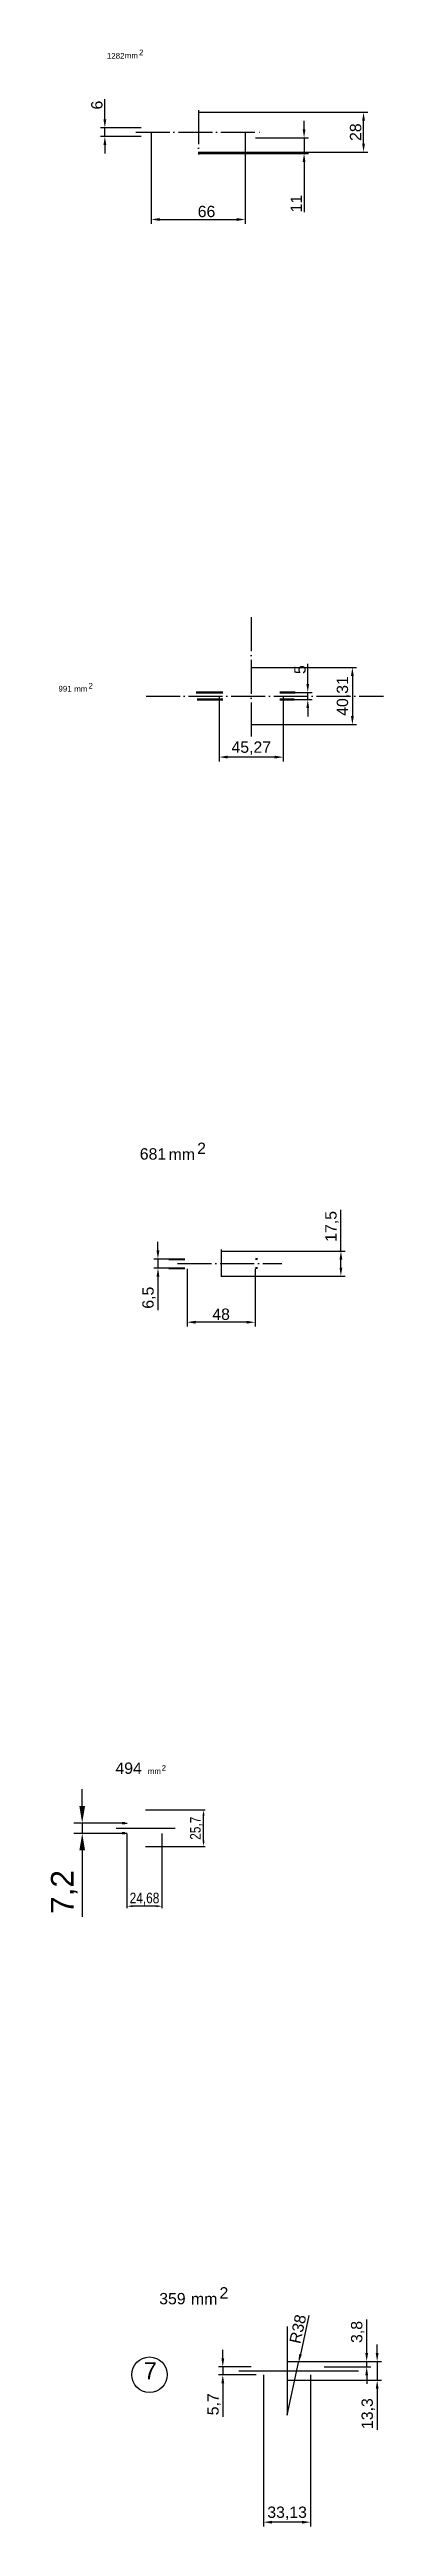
# Model space of a CAD drawing. Header units: millimetres. Extents: x 6647 to 33601, y -1887 to 8501.
# Drawn here: x 31759 to 31995, y 5831 to 7579 of the extents above; entities that cross this region are included whole.
import ezdxf

# ---------------------------------------------------------------- set-up
doc = ezdxf.new("R2010")
doc.units = ezdxf.units.MM
doc.linetypes.add('ACAD_ISO04W100', pattern=[30, 24, -3, 0, -3])
for name, color, linetype, lineweight in [('контурная', 7, 'Continuous', 50), ('осевые', 4, 'ACAD_ISO04W100', 25), ('размерные', 220, 'Continuous', 25), ('тонкая', 7, 'Continuous', 25), ('тонкий', 7, 'Continuous', 20)]:
    doc.layers.add(name, color=color, linetype=linetype, lineweight=lineweight)
doc.layers.add('осевая', color=4, linetype='Continuous')
doc.styles.add('s1v4', font='ARIAL.TTF', dxfattribs={"height": 4})
doc.styles.add('s2v4', font='ARIAL.TTF', dxfattribs={"height": 8})
doc.styles.add('s3v2.5', font='ARIAL.TTF', dxfattribs={"width": 0.8, "height": 7.5})
doc.styles.get("Standard").update_dxf_attribs({"font": 'ARIAL.TTF'})
doc.dimstyles.new('s2v4', dxfattribs={"dimtxt": 8, "dimasz": 6, "dimexe": 3, "dimexo": 0, "dimgap": 1.5, "dimtad": 1, "dimtxsty": 'Standard', "dimcen": 2.5, "dimadec": 0, "dimazin": 0, "dimtfac": 1, "dimtmove": 0, "dimatfit": 3, "dimfxl": 1, "dimarcsym": 0})
doc.dimstyles.new('s2v4$0', dxfattribs={"dimtxt": 8, "dimasz": 6, "dimexe": 3, "dimexo": 0, "dimgap": 1.5, "dimtad": 1, "dimtxsty": 'Standard', "dimcen": 2.5, "dimadec": 0, "dimazin": 0, "dimtfac": 1, "dimtmove": 0, "dimatfit": 3, "dimfxl": 1, "dimarcsym": 0})
doc.dimstyles.new('s3v2.5', dxfattribs={"dimtxt": 7.5, "dimasz": 4, "dimexe": 1.25, "dimexo": 0.625, "dimtad": 1, "dimtxsty": 's3v2.5', "dimcen": 1.5, "dimclrd": 6, "dimclre": 256, "dimclrt": 1, "dimadec": 0, "dimazin": 0, "dimtfac": 1, "dimtmove": 0, "dimatfit": 3, "dimfxl": 1, "dimlwd": -1, "dimlwe": -1, "dimarcsym": 0})
doc.dimstyles.new('s4v4', dxfattribs={"dimtxt": 16, "dimasz": 12, "dimexe": 6, "dimexo": 0, "dimgap": 3, "dimtad": 1, "dimtxsty": 'Standard', "dimcen": 2.5, "dimadec": 0, "dimazin": 0, "dimtfac": 1, "dimtmove": 0, "dimatfit": 3, "dimfxl": 1, "dimarcsym": 0})

msp = doc.modelspace()

# ---------------------------------------------------------------- texts
at = {"layer": 'тонкая'}
for s, height, style, p in [('1282', 4, 's1v4', (31799.6134, 7572.2227)), ('mm', 4, 's1v4', (31812.2748, 7572.4887)), ('2', 4, 's1v4', (31822.3448, 7574.6332)), ('991', 4, 's1v4', (31765.4428, 7125.7606)), ('2', 4, 's1v4', (31786.6178, 7127.8045)), ('mm', 4, 's1v4', (31776.5479, 7125.66)), ('681', 8, 's1v4', (31822.8663, 6795.555)), ('mm', 8, 's1v4', (31843.235, 6795.2135)), ('2', 8, 's1v4', (31863.3749, 6799.5026)), ('494', 8, 's2v4', (31805.6562, 6362.1587)), ('mm', 4, 's1v4', (31828.5148, 6362.1107)), ('2', 4, 's1v4', (31838.2818, 6364.3656)), ('359', 8, 's1v4', (31836.5856, 5987.9261)), ('mm', 8, 's1v4', (31859.0405, 5987.7249)), ('2', 8, 's1v4', (31879.1804, 5992.014))]:
    msp.add_text(s, height=height, dxfattribs=dict(at, style=style)).set_placement(p)
at = {"layer": 'тонкий', "style": 's1v4'}
msp.add_text('7', height=12, dxfattribs=at).set_placement((31825.5898, 5935.0842))

# ---------------------------------------------------------------- blocks, each defined once
blk = doc.blocks.new('*D186')
at = {"layer": 'Defpoints', "color": 0, "transparency": 16777216}
for p in [(31928.9, 7125.1), (31928.9, 7120.1), (31941.5, 7125.1)]:
    blk.add_point(p, dxfattribs=at)
at = {"layer": 'тонкая', "color": 0, "lineweight": -2, "transparency": 16777216}
for p, q in [((31941.5, 7131.1), (31941.5, 7145.4)), ((31928.9, 7125.1), (31944.5, 7125.1)), ((31928.9, 7120.1), (31944.5, 7120.1)), ((31941.5, 7120.1), (31941.5, 7125.1)), ((31941.5, 7114.1), (31941.5, 7108.1))]:
    blk.add_line(p, q, dxfattribs=at)
at = {"layer": 'тонкая', "color": 0, "transparency": 16777216}
for points in [[(31940.5, 7131.1), (31942.5, 7131.1), (31941.5, 7125.1)], [(31940.5, 7114.1), (31942.5, 7114.1), (31941.5, 7120.1)]]:
    blk.add_solid(points, dxfattribs=at)
at = {"layer": 'тонкая', "color": 0, "transparency": 16777216, "insert": (31936, 7141.2), "char_height": 8, "attachment_point": 5, "rotation": 90}
blk.add_mtext('5', dxfattribs=at)
blk = doc.blocks.new('*D101')
at = {"layer": 'Defpoints', "color": 0, "transparency": 16777216}
for p in [(31901.6, 7142.7), (31901.6, 7102.4), (31973, 7102.4)]:
    blk.add_point(p, dxfattribs=at)
at = {"layer": 'тонкая', "color": 0, "lineweight": -2, "transparency": 16777216}
for p, q in [((31901.6, 7142.7), (31976, 7142.7)), ((31973, 7136.7), (31973, 7108.4)), ((31901.6, 7102.4), (31976, 7102.4))]:
    blk.add_line(p, q, dxfattribs=at)
at = {"layer": 'тонкая', "color": 0, "transparency": 16777216}
for points in [[(31972, 7136.7), (31974, 7136.7), (31973, 7142.7)], [(31972, 7108.4), (31974, 7108.4), (31973, 7102.4)]]:
    blk.add_solid(points, dxfattribs=at)
at = {"layer": 'тонкая', "color": 0, "transparency": 16777216, "insert": (31966.7, 7122.6), "char_height": 8, "attachment_point": 5, "rotation": 90}
blk.add_mtext('40,31', dxfattribs=at)
blk = doc.blocks.new('*D102')
at = {"layer": 'Defpoints', "color": 0, "transparency": 16777216}
for p in [(31878.9, 7122.6), (31924.2, 7122.6), (31878.9, 7079.5)]:
    blk.add_point(p, dxfattribs=at)
at = {"layer": 'тонкая', "color": 0, "lineweight": -2, "transparency": 16777216}
for p, q in [((31878.9, 7122.6), (31878.9, 7076.5)), ((31924.2, 7122.6), (31924.2, 7076.5)), ((31918.2, 7079.5), (31884.9, 7079.5))]:
    blk.add_line(p, q, dxfattribs=at)
at = {"layer": 'тонкая', "color": 0, "transparency": 16777216}
for points in [[(31884.9, 7080.5), (31884.9, 7078.5), (31878.9, 7079.5)], [(31918.2, 7080.5), (31918.2, 7078.5), (31924.2, 7079.5)]]:
    blk.add_solid(points, dxfattribs=at)
at = {"layer": 'тонкая', "color": 0, "transparency": 16777216, "insert": (31901.6, 7085.8), "char_height": 8, "attachment_point": 5}
blk.add_mtext('45,27', dxfattribs=at)
blk = doc.blocks.new('*D108')
at = {"layer": 'Defpoints', "color": 0, "transparency": 16777216}
for p in [(31926.9, 5947.6), (31953.1, 5943.8), (31983.1, 5947.6)]:
    blk.add_point(p, dxfattribs=at)
at = {"layer": 'тонкий', "color": 0, "lineweight": -2, "transparency": 16777216}
for p, q in [((31983.1, 5953.6), (31983.1, 5977.2)), ((31926.9, 5947.6), (31986.1, 5947.6)), ((31953.1, 5943.8), (31986.1, 5943.8)), ((31983.1, 5943.8), (31983.1, 5947.6)), ((31983.1, 5937.8), (31983.1, 5931.8))]:
    blk.add_line(p, q, dxfattribs=at)
at = {"layer": 'тонкий', "color": 0, "transparency": 16777216}
for points in [[(31982.1, 5953.6), (31984.1, 5953.6), (31983.1, 5947.6)], [(31982.1, 5937.8), (31984.1, 5937.8), (31983.1, 5943.8)]]:
    blk.add_solid(points, dxfattribs=at)
at = {"layer": 'тонкий', "color": 0, "transparency": 16777216, "insert": (31976.8, 5968.4), "char_height": 8, "attachment_point": 5, "rotation": 90}
blk.add_mtext('3,8', dxfattribs=at)
blk = doc.blocks.new('*D109')
at = {"layer": 'Defpoints', "color": 0, "transparency": 16777216}
for p in [(31962.3, 5947.6), (31926.9, 5934.3), (31990.5, 5934.3)]:
    blk.add_point(p, dxfattribs=at)
at = {"layer": 'тонкий', "color": 0, "lineweight": -2, "transparency": 16777216}
for p, q in [((31990.5, 5953.6), (31990.5, 5959.6)), ((31962.3, 5947.6), (31993.5, 5947.6)), ((31990.5, 5947.6), (31990.5, 5934.3)), ((31926.9, 5934.3), (31993.5, 5934.3)), ((31990.5, 5928.3), (31990.5, 5899.3))]:
    blk.add_line(p, q, dxfattribs=at)
at = {"layer": 'тонкий', "color": 0, "transparency": 16777216}
for points in [[(31989.5, 5953.6), (31991.5, 5953.6), (31990.5, 5947.6)], [(31989.5, 5928.3), (31991.5, 5928.3), (31990.5, 5934.3)]]:
    blk.add_solid(points, dxfattribs=at)
at = {"layer": 'тонкий', "color": 0, "transparency": 16777216, "insert": (31984.2, 5910.8), "char_height": 8, "attachment_point": 5, "rotation": 90}
blk.add_mtext('13,3', dxfattribs=at)
blk = doc.blocks.new('*D110')
at = {"layer": 'Defpoints', "color": 0, "transparency": 16777216}
for p in [(31935, 5946.8), (31926.9, 5909.6)]:
    blk.add_point(p, dxfattribs=at)
at = {"layer": 'тонкий', "color": 0, "lineweight": -2, "transparency": 16777216}
for p, q in [((31942.3, 5980.1), (31936.3, 5952.6)), ((31926.9, 5909.6), (31935, 5946.8))]:
    blk.add_line(p, q, dxfattribs=at)
at = {"layer": 'тонкий', "color": 0, "transparency": 16777216}
blk.add_solid([(31935.3, 5952.8), (31937.3, 5952.4), (31935, 5946.8)], dxfattribs=at)
at = {"layer": 'тонкий', "color": 0, "transparency": 16777216, "insert": (31934.5, 5970.5), "char_height": 8, "attachment_point": 5, "rotation": 77.6507}
blk.add_mtext('R38', dxfattribs=at)
blk = doc.blocks.new('*D111')
at = {"layer": 'Defpoints', "color": 0, "transparency": 16777216}
for p in [(31901.5, 5943.8), (31881.5, 5938.1), (31905, 5938.1)]:
    blk.add_point(p, dxfattribs=at)
at = {"layer": 'тонкий', "color": 0, "lineweight": -2, "transparency": 16777216}
for p, q in [((31901.5, 5943.8), (31878.5, 5943.8)), ((31881.5, 5949.8), (31881.5, 5955.8)), ((31881.5, 5943.8), (31881.5, 5938.1)), ((31905, 5938.1), (31878.5, 5938.1)), ((31881.5, 5932.1), (31881.5, 5908.6))]:
    blk.add_line(p, q, dxfattribs=at)
at = {"layer": 'тонкий', "color": 0, "transparency": 16777216}
for points in [[(31880.5, 5949.8), (31882.5, 5949.8), (31881.5, 5943.8)], [(31880.5, 5932.1), (31882.5, 5932.1), (31881.5, 5938.1)]]:
    blk.add_solid(points, dxfattribs=at)
at = {"layer": 'тонкий', "color": 0, "transparency": 16777216, "insert": (31875.3, 5917.4), "char_height": 8, "attachment_point": 5, "rotation": 90}
blk.add_mtext('5,7', dxfattribs=at)
blk = doc.blocks.new('*D208')
at = {"layer": 'Defpoints', "color": 0, "transparency": 16777216}
for p in [(31910.3, 5938.1), (31943.5, 5938.1), (31910.3, 5834.2)]:
    blk.add_point(p, dxfattribs=at)
at = {"layer": 'тонкий', "color": 0, "lineweight": -2, "transparency": 16777216}
for p, q in [((31910.3, 5938.1), (31910.3, 5831.2)), ((31943.5, 5938.1), (31943.5, 5831.2)), ((31937.5, 5834.2), (31916.3, 5834.2))]:
    blk.add_line(p, q, dxfattribs=at)
at = {"layer": 'тонкий', "color": 0, "transparency": 16777216}
for points in [[(31916.3, 5835.2), (31916.3, 5833.2), (31910.3, 5834.2)], [(31937.5, 5835.2), (31937.5, 5833.2), (31943.5, 5834.2)]]:
    blk.add_solid(points, dxfattribs=at)
at = {"layer": 'тонкий', "color": 0, "transparency": 16777216, "insert": (31926.9, 5840.5), "char_height": 8, "attachment_point": 5}
blk.add_mtext('33,13', dxfattribs=at)
blk = doc.blocks.new('*D209')
at = {"layer": 'Defpoints', "color": 0, "transparency": 16777216}
for p in [(31813.8, 6320.2), (31838.5, 6320.7), (31813.8, 6268.8)]:
    blk.add_point(p, dxfattribs=at)
at = {"layer": 'тонкая', "transparency": 16777216}
for p, q in [((31813.8, 6319.6), (31813.8, 6267.5)), ((31838.5, 6320.1), (31838.5, 6267.5))]:
    blk.add_line(p, q, dxfattribs=at)
at = {"layer": 'тонкая', "color": 6, "transparency": 16777216}
blk.add_line((31834.5, 6268.8), (31817.8, 6268.8), dxfattribs=at)
for points in [[(31817.8, 6269.5), (31817.8, 6268.1), (31813.8, 6268.8)], [(31834.5, 6269.5), (31834.5, 6268.1), (31838.5, 6268.8)]]:
    blk.add_solid(points, dxfattribs=at)
at = {"layer": 'тонкая', "color": 1, "transparency": 16777216, "insert": (31826.2, 6273.9), "char_height": 7.5, "attachment_point": 5, "style": 's3v2.5'}
blk.add_mtext('24,68', dxfattribs=at)
blk = doc.blocks.new('*D112')
at = {"layer": 'Defpoints', "color": 0, "transparency": 16777216}
for p in [(31826.2, 6336.7), (31867.9, 6336.7), (31826.2, 6311)]:
    blk.add_point(p, dxfattribs=at)
at = {"layer": 'тонкая', "transparency": 16777216}
for p, q in [((31826.8, 6336.7), (31869.1, 6336.7)), ((31826.8, 6311), (31869.1, 6311))]:
    blk.add_line(p, q, dxfattribs=at)
at = {"layer": 'тонкая', "color": 6, "transparency": 16777216}
blk.add_line((31867.9, 6315), (31867.9, 6332.7), dxfattribs=at)
for points in [[(31867.2, 6332.7), (31868.6, 6332.7), (31867.9, 6336.7)], [(31867.2, 6315), (31868.6, 6315), (31867.9, 6311)]]:
    blk.add_solid(points, dxfattribs=at)
at = {"layer": 'тонкая', "color": 1, "transparency": 16777216, "insert": (31862.8, 6323.8), "char_height": 7.5, "attachment_point": 5, "rotation": 90, "style": 's3v2.5'}
blk.add_mtext('25,7', dxfattribs=at)
blk = doc.blocks.new('*D210')
at = {"layer": 'Defpoints', "color": 0, "transparency": 16777216}
for p in [(31810.5, 6327.4), (31782.2, 6320.2), (31810.5, 6320.2)]:
    blk.add_point(p, dxfattribs=at)
at = {"layer": 'размерные', "color": 0, "lineweight": -2, "transparency": 16777216}
for p, q in [((31782.2, 6339.4), (31782.2, 6351.4)), ((31810.5, 6327.4), (31776.2, 6327.4)), ((31782.2, 6327.4), (31782.2, 6320.2)), ((31810.5, 6320.2), (31776.2, 6320.2)), ((31782.2, 6308.2), (31782.2, 6261.4))]:
    blk.add_line(p, q, dxfattribs=at)
at = {"layer": 'размерные', "color": 0, "transparency": 16777216}
for points in [[(31780.2, 6339.4), (31784.2, 6339.4), (31782.2, 6327.4)], [(31780.2, 6308.2), (31784.2, 6308.2), (31782.2, 6320.2)]]:
    blk.add_solid(points, dxfattribs=at)
at = {"layer": 'размерные', "color": 0, "transparency": 16777216, "insert": (31769.6, 6278.8), "char_height": 16, "attachment_point": 5, "rotation": 90}
blk.add_mtext('7,2', dxfattribs=at)
blk = doc.blocks.new('*D113')
at = {"layer": 'Defpoints', "color": 0, "transparency": 16777216}
for p in [(31835.7, 6718.9), (31843.5, 6725.4), (31843.5, 6718.9)]:
    blk.add_point(p, dxfattribs=at)
at = {"layer": 'тонкий', "color": 0, "lineweight": -2, "transparency": 16777216}
for p, q in [((31835.7, 6731.4), (31835.7, 6737.4)), ((31843.5, 6725.4), (31832.7, 6725.4)), ((31843.5, 6718.9), (31832.7, 6718.9)), ((31835.7, 6725.4), (31835.7, 6718.9)), ((31835.7, 6712.9), (31835.7, 6689.2))]:
    blk.add_line(p, q, dxfattribs=at)
at = {"layer": 'тонкий', "color": 0, "transparency": 16777216}
for points in [[(31834.7, 6731.4), (31836.7, 6731.4), (31835.7, 6725.4)], [(31834.7, 6712.9), (31836.7, 6712.9), (31835.7, 6718.9)]]:
    blk.add_solid(points, dxfattribs=at)
at = {"layer": 'тонкий', "color": 0, "transparency": 16777216, "insert": (31829.4, 6698.1), "char_height": 8, "attachment_point": 5, "rotation": 90}
blk.add_mtext('6,5', dxfattribs=at)
blk = doc.blocks.new('*D114')
at = {"layer": 'Defpoints', "color": 0, "transparency": 16777216}
for p in [(31881, 6730.9), (31964.9, 6730.9), (31880.3, 6713.4)]:
    blk.add_point(p, dxfattribs=at)
at = {"layer": 'тонкий', "color": 0, "lineweight": -2, "transparency": 16777216}
for p, q in [((31964.9, 6730.9), (31964.9, 6760)), ((31881, 6730.9), (31967.9, 6730.9)), ((31880.3, 6713.4), (31967.9, 6713.4)), ((31964.9, 6719.4), (31964.9, 6724.9))]:
    blk.add_line(p, q, dxfattribs=at)
at = {"layer": 'тонкий', "color": 0, "transparency": 16777216}
for points in [[(31963.9, 6724.9), (31965.9, 6724.9), (31964.9, 6730.9)], [(31963.9, 6719.4), (31965.9, 6719.4), (31964.9, 6713.4)]]:
    blk.add_solid(points, dxfattribs=at)
at = {"layer": 'тонкий', "color": 0, "transparency": 16777216, "insert": (31958.6, 6748.4), "char_height": 8, "attachment_point": 5, "rotation": 90}
blk.add_mtext('17,5', dxfattribs=at)
blk = doc.blocks.new('*D211')
at = {"layer": 'Defpoints', "color": 0, "transparency": 16777216}
for p in [(31856.3, 6718.4), (31904.3, 6718.4), (31856.3, 6680.8)]:
    blk.add_point(p, dxfattribs=at)
at = {"layer": 'тонкий', "color": 0, "lineweight": -2, "transparency": 16777216}
for p, q in [((31856.3, 6718.4), (31856.3, 6677.8)), ((31904.3, 6718.4), (31904.3, 6677.8)), ((31898.3, 6680.8), (31862.3, 6680.8))]:
    blk.add_line(p, q, dxfattribs=at)
at = {"layer": 'тонкий', "color": 0, "transparency": 16777216}
for points in [[(31862.3, 6681.8), (31862.3, 6679.8), (31856.3, 6680.8)], [(31898.3, 6681.8), (31898.3, 6679.8), (31904.3, 6680.8)]]:
    blk.add_solid(points, dxfattribs=at)
at = {"layer": 'тонкий', "color": 0, "transparency": 16777216, "insert": (31880.3, 6686.4), "char_height": 8, "attachment_point": 5}
blk.add_mtext('48', dxfattribs=at)
blk = doc.blocks.new('*D119')
at = {"layer": 'Defpoints', "color": 0, "transparency": 16777216}
for p in [(31798.2, 7523.4), (31823.8, 7523.4), (31823.8, 7517.4)]:
    blk.add_point(p, dxfattribs=at)
at = {"layer": 'тонкая', "color": 0, "lineweight": -2, "transparency": 16777216}
for p, q in [((31798.2, 7529.4), (31798.2, 7543.7)), ((31823.8, 7523.4), (31795.2, 7523.4)), ((31823.8, 7517.4), (31795.2, 7517.4)), ((31798.2, 7517.4), (31798.2, 7523.4)), ((31798.2, 7511.4), (31798.2, 7505.4))]:
    blk.add_line(p, q, dxfattribs=at)
at = {"layer": 'тонкая', "color": 0, "transparency": 16777216}
for points in [[(31797.2, 7529.4), (31799.2, 7529.4), (31798.2, 7523.4)], [(31797.2, 7511.4), (31799.2, 7511.4), (31798.2, 7517.4)]]:
    blk.add_solid(points, dxfattribs=at)
at = {"layer": 'тонкая', "color": 0, "transparency": 16777216, "insert": (31792.6, 7539.5), "char_height": 8, "attachment_point": 5, "rotation": 90}
blk.add_mtext('6', dxfattribs=at)
blk = doc.blocks.new('*D120')
at = {"layer": 'Defpoints', "color": 0, "transparency": 16777216}
for p in [(31831, 7520.4), (31897.4, 7520.4), (31897.4, 7458.8)]:
    blk.add_point(p, dxfattribs=at)
at = {"layer": 'тонкая', "color": 0, "lineweight": -2, "transparency": 16777216}
for p, q in [((31831, 7520.4), (31831, 7455.8)), ((31897.4, 7520.4), (31897.4, 7455.8)), ((31837, 7458.8), (31891.4, 7458.8))]:
    blk.add_line(p, q, dxfattribs=at)
at = {"layer": 'тонкая', "color": 0, "transparency": 16777216}
for points in [[(31837, 7459.8), (31837, 7457.8), (31831, 7458.8)], [(31891.4, 7459.8), (31891.4, 7457.8), (31897.4, 7458.8)]]:
    blk.add_solid(points, dxfattribs=at)
at = {"layer": 'тонкая', "color": 0, "transparency": 16777216, "insert": (31870, 7464.4), "char_height": 8, "attachment_point": 5}
blk.add_mtext('66', dxfattribs=at)
blk = doc.blocks.new('*D121')
at = {"layer": 'Defpoints', "color": 0, "transparency": 16777216}
for p in [(31904.6, 7516.4), (31864.2, 7505.4), (31938.9, 7505.4)]:
    blk.add_point(p, dxfattribs=at)
at = {"layer": 'тонкая', "color": 0, "lineweight": -2, "transparency": 16777216}
for p, q in [((31904.6, 7516.4), (31941.9, 7516.4)), ((31938.9, 7522.4), (31938.9, 7528.4)), ((31938.9, 7516.4), (31938.9, 7505.4)), ((31864.2, 7505.4), (31941.9, 7505.4)), ((31938.9, 7499.4), (31938.9, 7463.9))]:
    blk.add_line(p, q, dxfattribs=at)
at = {"layer": 'тонкая', "color": 0, "transparency": 16777216}
for points in [[(31937.9, 7522.4), (31939.9, 7522.4), (31938.9, 7516.4)], [(31937.9, 7499.4), (31939.9, 7499.4), (31938.9, 7505.4)]]:
    blk.add_solid(points, dxfattribs=at)
at = {"layer": 'тонкая', "color": 0, "transparency": 16777216, "insert": (31933.4, 7470), "char_height": 8, "attachment_point": 5, "rotation": 90}
blk.add_mtext('11', dxfattribs=at)
blk = doc.blocks.new('*D122')
at = {"layer": 'Defpoints', "color": 0, "transparency": 16777216}
for p in [(31864.2, 7534.4), (31980.9, 7534.4), (31864.2, 7506.4)]:
    blk.add_point(p, dxfattribs=at)
at = {"layer": 'тонкая', "color": 0, "lineweight": -2, "transparency": 16777216}
for p, q in [((31864.2, 7534.4), (31983.9, 7534.4)), ((31980.9, 7512.4), (31980.9, 7528.4)), ((31864.2, 7506.4), (31983.9, 7506.4))]:
    blk.add_line(p, q, dxfattribs=at)
at = {"layer": 'тонкая', "color": 0, "transparency": 16777216}
for points in [[(31979.9, 7528.4), (31981.9, 7528.4), (31980.9, 7534.4)], [(31979.9, 7512.4), (31981.9, 7512.4), (31980.9, 7506.4)]]:
    blk.add_solid(points, dxfattribs=at)
at = {"layer": 'тонкая', "color": 0, "transparency": 16777216, "insert": (31975.3, 7520.4), "char_height": 8, "attachment_point": 5, "rotation": 90}
blk.add_mtext('28', dxfattribs=at)

# ---------------------------------------------------------------- dimensions: what is measured, and where the dimension line sits
at = {"layer": 'размерные'}
dim = msp.add_linear_dim(base=(31782.2103, 6320.2052), p1=(31810.4718, 6327.4052), p2=(31810.4718, 6320.2052), angle=90, dimstyle='s4v4', dxfattribs=at)
dim.commit()
dim.dimension.update_dxf_attribs({"geometry": '*D210', "text_midpoint": (31769.595, 6278.7878)})
at = {"layer": 'тонкая'}
for base, p1, p2, dimstyle, picture, middle in [((31798.2037, 7523.3951), (31823.8141, 7517.3951), (31823.8141, 7523.3951), 's2v4', '*D119', (31792.6191, 7539.5363)), ((31973.0134, 7102.4286), (31901.5768, 7142.7388), (31901.5768, 7102.4286), 's2v4', '*D101', (31966.7057, 7122.5837)), ((31941.5438, 7125.0707), (31928.8776, 7120.0707), (31928.8776, 7125.0707), 's2v4', '*D186', (31935.9756, 7141.2228)), ((31867.8843, 6336.6552), (31826.1865, 6310.9552), (31826.1865, 6336.6552), 's3v2.5', '*D112', (31862.7521, 6323.8052))]:
    dim = msp.add_linear_dim(base=base, p1=p1, p2=p2, angle=90, dimstyle=dimstyle, dxfattribs=at)
    dim.commit()
    dim.dimension.update_dxf_attribs({"geometry": picture, "text_midpoint": middle})
dim = msp.add_linear_dim(base=(31980.8788, 7534.3847), p1=(31864.2184, 7506.4054), p2=(31864.2195, 7534.3847), angle=90, dimstyle='s2v4', override={"dimdec": 0}, dxfattribs=at)
dim.commit()
dim.dimension.update_dxf_attribs({"geometry": '*D122', "text_midpoint": (31975.2942, 7520.3951)})
dim = msp.add_linear_dim(base=(31897.44, 7458.7677), p1=(31830.9955, 7520.3951), p2=(31897.44, 7520.3951), dimstyle='s2v4', override={"dimdec": 0}, dxfattribs=at)
dim.commit()
dim.dimension.update_dxf_attribs({"geometry": '*D120', "text_midpoint": (31870.0196, 7458.7677), "dimtype": 160})
dim = msp.add_linear_dim(base=(31938.8798, 7505.4054), p1=(31904.6214, 7516.4051), p2=(31864.2184, 7505.4054), angle=90, dimstyle='s2v4', dxfattribs=at)
dim.commit()
dim.dimension.update_dxf_attribs({"geometry": '*D121', "text_midpoint": (31938.8798, 7469.9728), "dimtype": 160})
for base, p1, p2, dimstyle, picture, middle in [((31878.9494, 7079.5273), (31924.2172, 7122.5837), (31878.9494, 7122.5707), 's2v4', '*D102', (31901.5833, 7085.8349)), ((31813.8465, 6268.7995), (31838.5265, 6320.6953), (31813.8465, 6320.2052), 's3v2.5', '*D209', (31826.1865, 6273.9316))]:
    dim = msp.add_linear_dim(base=base, p1=p1, p2=p2, dimstyle=dimstyle, dxfattribs=at)
    dim.commit()
    dim.dimension.update_dxf_attribs({"geometry": picture, "text_midpoint": middle})
at = {"layer": 'тонкий'}
for base, p1, p2, picture, middle in [((31964.9404, 6730.8825), (31880.2591, 6713.3869), (31880.9592, 6730.8825), '*D114', (31964.9404, 6748.4261)), ((31983.1371, 5947.6474), (31953.1283, 5943.8474), (31926.8939, 5947.6474), '*D108', (31983.1371, 5968.4353)), ((31990.465, 5934.3474), (31962.2767, 5947.6474), (31926.8939, 5934.3474), '*D109', (31990.465, 5910.8338))]:
    dim = msp.add_linear_dim(base=base, p1=p1, p2=p2, angle=90, dimstyle='s2v4', dxfattribs=at)
    dim.commit()
    dim.dimension.update_dxf_attribs({"geometry": picture, "text_midpoint": middle, "dimtype": 160})
for base, p1, p2, dimstyle, picture, middle in [((31835.6612, 6718.8869), (31843.4707, 6725.3869), (31843.4707, 6718.8869), 's2v4', '*D113', (31829.3536, 6698.0527)), ((31881.5477, 5938.1474), (31901.5367, 5943.8474), (31904.9886, 5938.1474), 's2v4$0', '*D111', (31875.2564, 5917.365))]:
    dim = msp.add_linear_dim(base=base, p1=p1, p2=p2, angle=90, dimstyle=dimstyle, dxfattribs=at)
    dim.commit()
    dim.dimension.update_dxf_attribs({"geometry": picture, "text_midpoint": middle})
for base, p1, p2, picture, middle in [((31856.2591, 6680.8236), (31904.2591, 6718.4355), (31856.2591, 6718.4355), '*D211', (31880.2591, 6686.4081)), ((31910.33, 5834.1934), (31943.4577, 5938.1474), (31910.33, 5938.1474), '*D208', (31926.8939, 5840.5011))]:
    dim = msp.add_linear_dim(base=base, p1=p1, p2=p2, dimstyle='s2v4$0', dxfattribs=at)
    dim.commit()
    dim.dimension.update_dxf_attribs({"geometry": picture, "text_midpoint": middle})
dim = msp.add_radius_dim(center=(31926.8939, 5909.6474), mpoint=(31935.021, 5946.7682), dimstyle='s2v4', dxfattribs=at)
dim.commit()
dim.dimension.update_dxf_attribs({"geometry": '*D110', "text_midpoint": (31934.4961, 5970.4956)})

# ---------------------------------------------------------------- linework, layer by layer
at = {"lineweight": 40}
for p, q in [((31843.4707, 6725.3869), (31854.6072, 6725.3869)), ((31843.4707, 6718.8869), (31854.6072, 6718.8869))]:
    msp.add_line(p, q, dxfattribs=at)
for centre, start, end in [((31905.911, 6728.3869), 245.7969718, 270), ((31905.911, 6715.8869), 90, 114.2030282)]:
    msp.add_arc(centre, 3, start, end, dxfattribs=at)
at = {"layer": 'контурная'}
for p, q in [((31881.4235, 7125.0707), (31862.6813, 7125.0707)), ((31881.4494, 7120.0707), (31863.2903, 7120.0707)), ((31921.7042, 7120.0707), (31931.9333, 7120.0707)), ((31921.7301, 7125.0707), (31932.5423, 7125.0707)), ((31812.2867, 6327.4052), (31810.4718, 6327.4052)), ((31812.2867, 6320.2052), (31810.4718, 6320.2052))]:
    msp.add_line(p, q, dxfattribs=at)
at = {"layer": 'осевая'}
for p, q in [((31806.2959, 6323.8052), (31847.954, 6323.8052)), ((31926.8939, 5972.3474), (31926.8939, 5909.6474)), ((31892.8576, 5940.9974), (31977.3717, 5940.9974))]:
    msp.add_line(p, q, dxfattribs=at)
at = {"layer": 'осевые'}
for p, q in [((31864.217, 7536.0169), (31864.2184, 7504.5908)), ((31820.0088, 7520.3951), (31907.6493, 7520.3951)), ((31901.5768, 7178.2231), (31901.5768, 7091.8445)), ((31827.2735, 7122.5707), (31994.9871, 7122.5707)), ((31880.2591, 6732.037), (31880.2591, 6712.7369)), ((31849.57, 6722.1369), (31923.2021, 6722.1369))]:
    msp.add_line(p, q, dxfattribs=at)
at = {"layer": 'тонкая'}
for p, q in [((31812.2867, 6327.4052), (31813.8465, 6327.4052)), ((31812.2867, 6320.2052), (31813.8465, 6320.2052))]:
    msp.add_line(p, q, dxfattribs=at)
msp.add_circle((31829.7528, 5938.2347), 12.5323, dxfattribs=at)

msp.set_redraw_order([(e.dxf.handle, doc.entitydb.next_handle()) for e in msp.query("TEXT MTEXT ATTDEF DIMENSION ARC_DIMENSION")])  # texts and dimensions are drawn at this point

doc.saveas('drawing.dxf')
